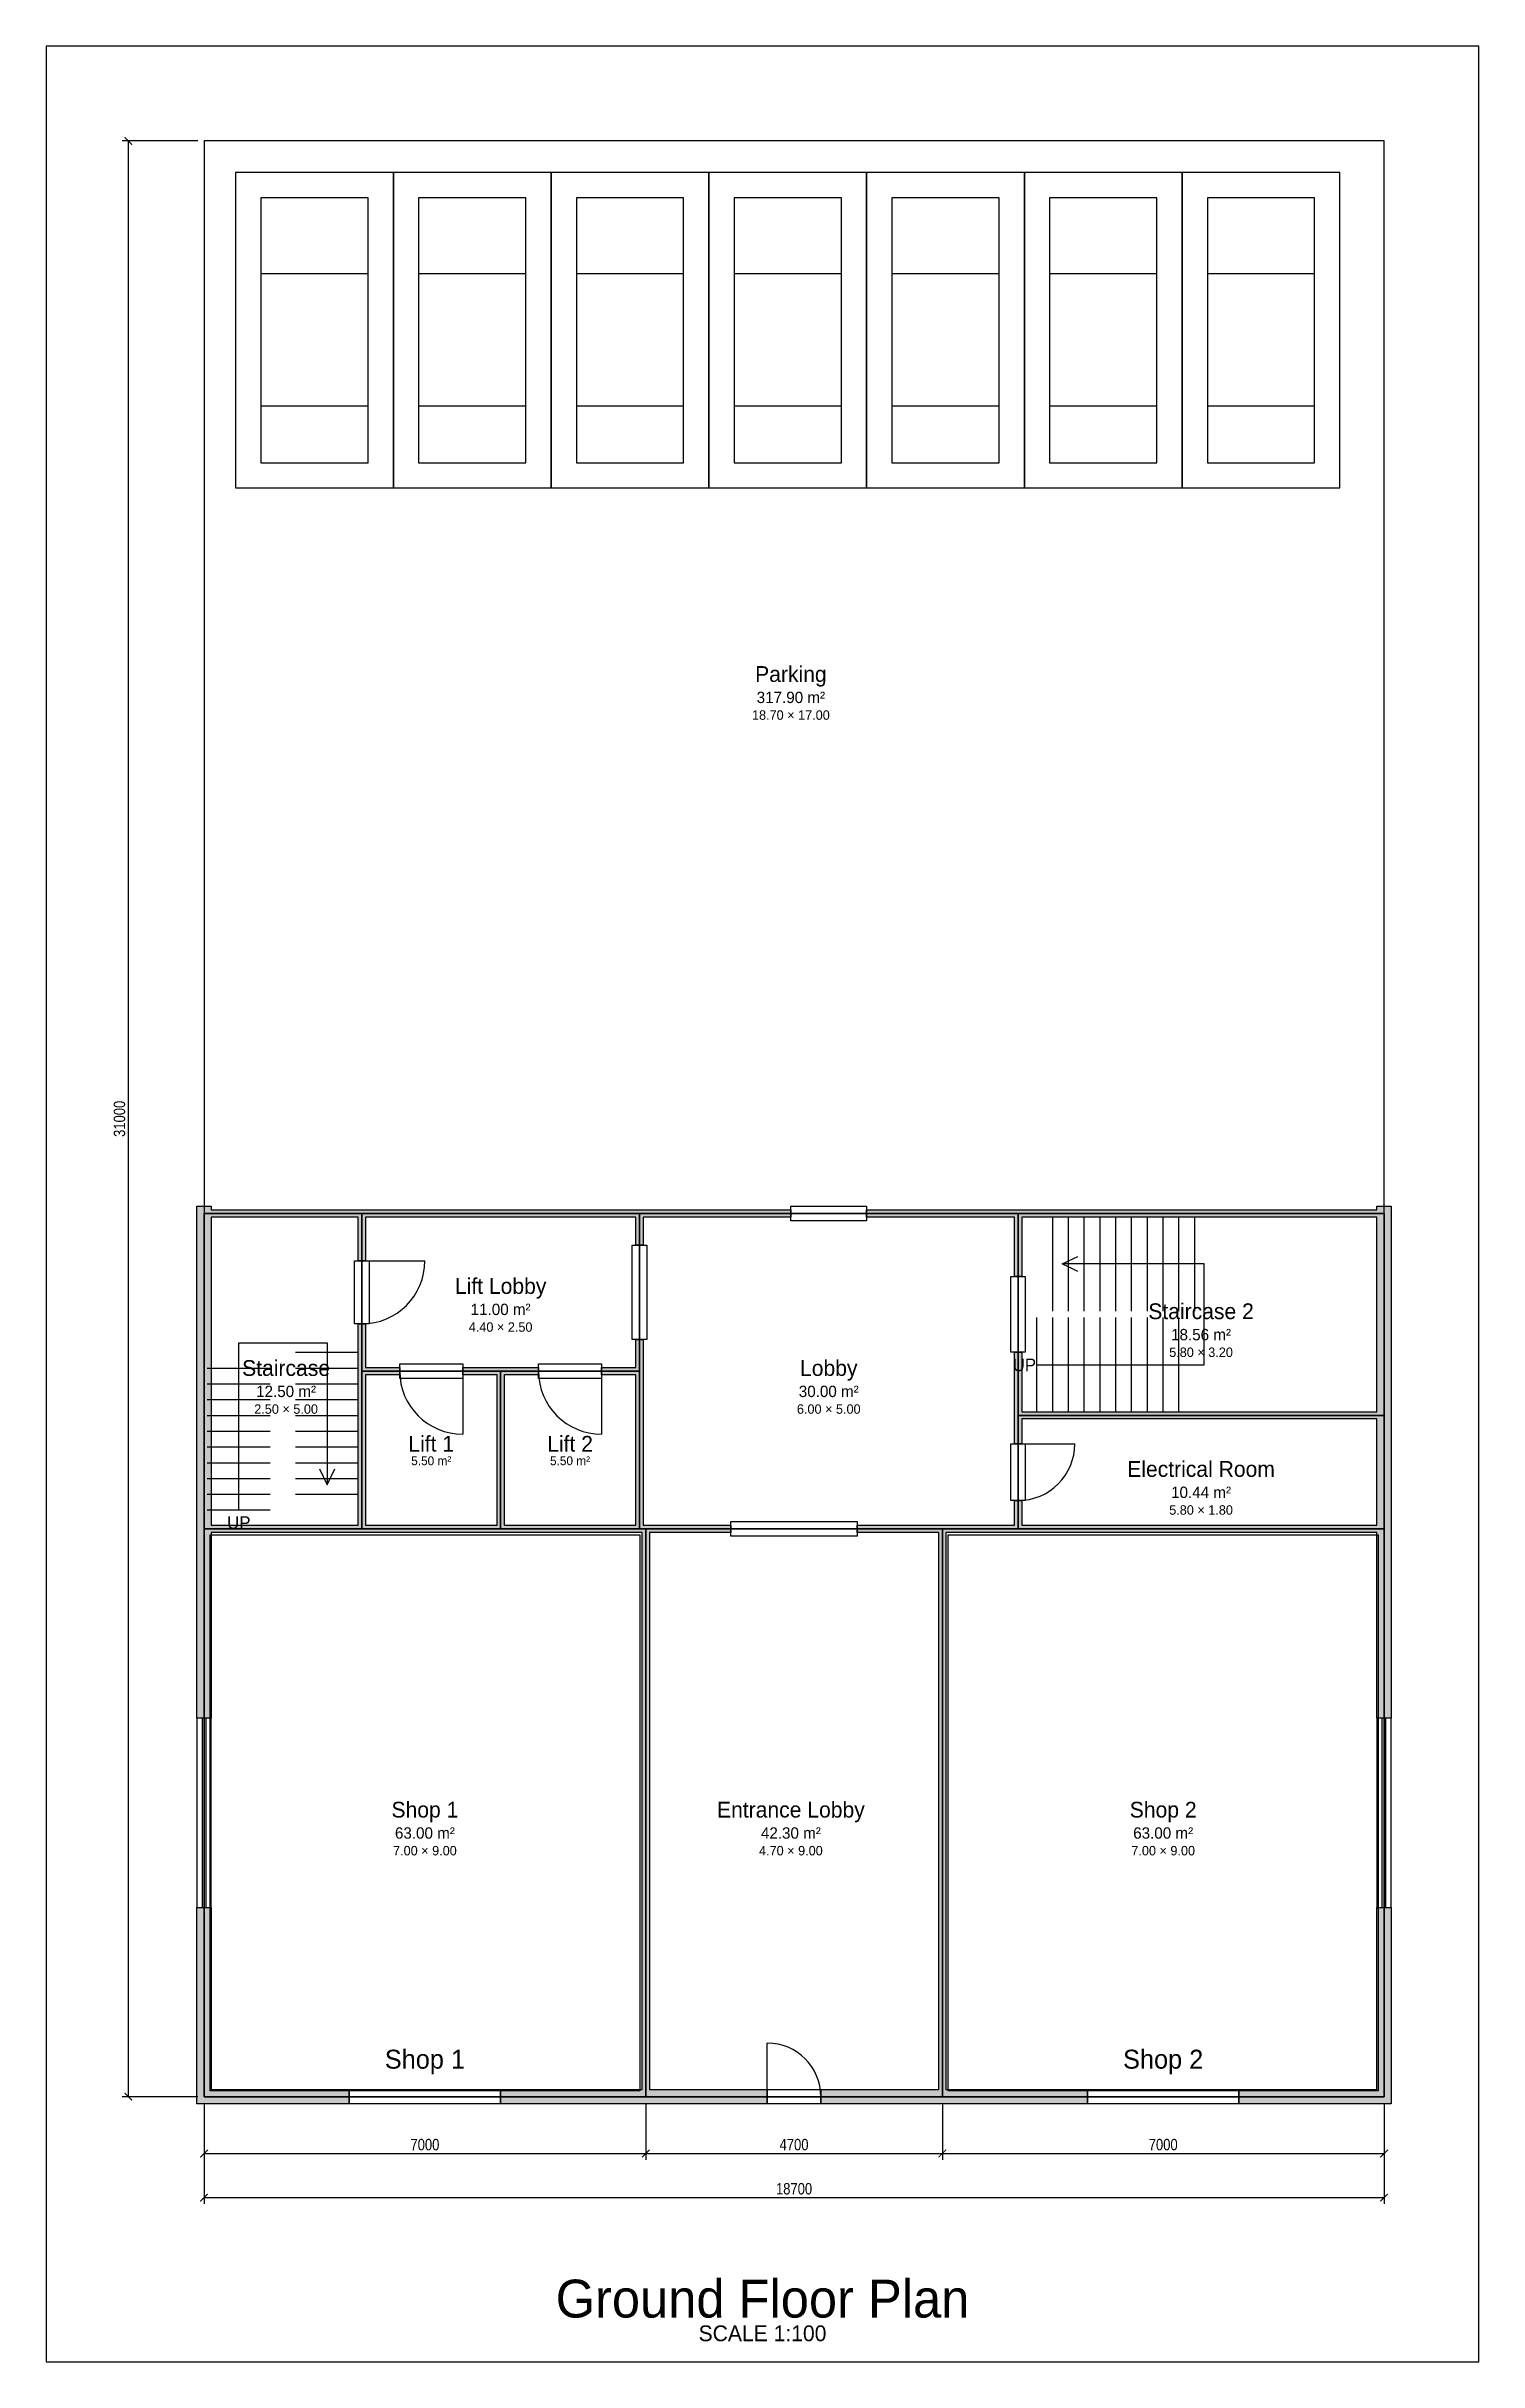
# Model space of a CAD drawing. Header units: metres. Extents: x -9 to 190, y -15 to 60.
# Drawn here: x 62.5 to 85.2, y -1.7 to 35 of the extents above; entities that cross this region are included whole.
import ezdxf
from ezdxf.enums import TextEntityAlignment as Align

# ---------------------------------------------------------------- set-up
doc = ezdxf.new("R2010")
doc.units = ezdxf.units.M
for name, color, linetype in [('ANNO', 7, 'Continuous'), ('DIMENSION', 3, 'Continuous'), ('DOOR-SWING', 2, 'Continuous'), ('FURNITURE', 8, 'Continuous'), ('GLAZING', 4, 'Continuous'), ('HATCH', 8, 'Continuous'), ('TEXT', 7, 'Continuous'), ('TITLE', 7, 'Continuous'), ('WALL', 7, 'Continuous')]:
    doc.layers.add(name, color=color, linetype=linetype)
doc.styles.add('OpenSansCondensed-Light', font='OpenSansCondensed-Light.ttf')
doc.dimstyles.new('EZDXF', dxfattribs={"dimtxt": 0.18, "dimasz": 0.12, "dimexe": 0.1, "dimexo": 0.1, "dimgap": 0.05, "dimtad": 1, "dimdec": 0, "dimlfac": 1000, "dimzin": 12, "dimdsep": 46, "dimtxsty": 'OpenSansCondensed-Light', "dimblk": 'ARCHTICK', "dimcen": 2.5, "dimazin": 3, "dimtfac": 0.5, "dimtmove": 2, "dimatfit": 3})

msp = doc.modelspace()

# ---------------------------------------------------------------- texts
at = {"layer": '_Carpet area'}
for s, p in [('Shop 1', (68.5, 3.0949)), ('Shop 2', (80.2, 3.0949))]:
    msp.add_text(s, height=0.3, dxfattribs=at).set_placement(p, align=Align.MIDDLE_CENTER)
at = {"layer": '_Floor'}
msp.add_text('Ground Floor Plan', height=0.6, dxfattribs=at).set_placement((73.85, -0.7), align=Align.MIDDLE_CENTER)
at = {"layer": '_Room'}
for s, p in [('Parking', (74.3, 25.05)), ('Lift Lobby', (69.7, 15.35)), ('Staircase 2', (80.8, 14.95)), ('Staircase', (66.3, 14.05)), ('Lobby', (74.9, 14.05)), ('Lift 1', (68.6, 12.85)), ('Lift 2', (70.8, 12.85)), ('Electrical Room', (80.8, 12.45)), ('Shop 1', (68.5, 7.05)), ('Entrance Lobby', (74.3, 7.05)), ('Shop 2', (80.2, 7.05))]:
    msp.add_text(s, height=0.25, dxfattribs=at).set_placement(p, align=Align.MIDDLE_CENTER)
at = {"layer": 'ANNO'}
for p in [(78, 14.1), (65.55, 11.6)]:
    msp.add_text('UP', height=0.2, dxfattribs=at).set_placement(p, align=Align.MIDDLE_CENTER)
at = {"layer": 'TEXT'}
for s, height, p in [('317.90 m²', 0.18, (74.3, 24.68)), ('18.70 × 17.00', 0.15, (74.3, 24.4)), ('11.00 m²', 0.18, (69.7, 14.98)), ('4.40 × 2.50', 0.15, (69.7, 14.7)), ('5.80 × 3.20', 0.15, (80.8, 14.3)), ('18.56 m²', 0.18, (80.8, 14.58)), ('12.50 m²', 0.18, (66.3, 13.68)), ('30.00 m²', 0.18, (74.9, 13.68)), ('2.50 × 5.00', 0.15, (66.3, 13.4)), ('6.00 × 5.00', 0.15, (74.9, 13.4)), ('5.50 m²', 0.14, (68.6, 12.58)), ('5.50 m²', 0.14, (70.8, 12.58)), ('10.44 m²', 0.18, (80.8, 12.08)), ('5.80 × 1.80', 0.15, (80.8, 11.8)), ('63.00 m²', 0.18, (68.5, 6.68)), ('42.30 m²', 0.18, (74.3, 6.68)), ('63.00 m²', 0.18, (80.2, 6.68)), ('7.00 × 9.00', 0.15, (68.5, 6.4)), ('4.70 × 9.00', 0.15, (74.3, 6.4)), ('7.00 × 9.00', 0.15, (80.2, 6.4))]:
    msp.add_text(s, height=height, dxfattribs=at).set_placement(p, align=Align.MIDDLE_CENTER)
at = {"layer": 'TITLE'}
msp.add_text('SCALE 1:100', height=0.25, dxfattribs=at).set_placement((73.85, -1.25), align=Align.MIDDLE_CENTER)

# ---------------------------------------------------------------- blocks, each defined once
blk = doc.blocks.new('CAR')
for p, q in [((-0.85, 0.9), (0.85, 0.9)), ((-0.85, -1.2), (0.85, -1.2))]:
    blk.add_line(p, q)
for points in [[(-1.25, -2.5), (1.25, -2.5), (1.25, 2.5), (-1.25, 2.5)], [(-0.85, -2.1), (0.85, -2.1), (0.85, 2.1), (-0.85, 2.1)]]:
    blk.add_lwpolyline(points, close=True)
blk = doc.blocks.new('_ARCHTICK')
at = {"color": 0, "linetype": 'BYBLOCK', "const_width": 0.15}
blk.add_lwpolyline([(-0.5, -0.5), (0.5, 0.5)], dxfattribs=at)

# ---------------------------------------------------------------- dimensions: what is measured, and where the dimension line sits
at = {"layer": 'DIMENSION'}
msp.add_linear_dim(base=(63.8, 2.5), p1=(65, 2.5), p2=(65, 33.5), angle=90, dimstyle='EZDXF', dxfattribs=at).render()
for base, p1, p2 in [((65, 0.9), (65, 2.5), (83.7, 2.5)), ((65, 1.6), (65, 2.5), (72, 2.5)), ((72, 1.6), (72, 2.5), (76.7, 2.5)), ((76.7, 1.6), (76.7, 2.5), (83.7, 2.5))]:
    msp.add_linear_dim(base=base, p1=p1, p2=p2, dimstyle='EZDXF', dxfattribs=at).render()

# ---------------------------------------------------------------- hatches: boundary and pattern name
at = {"layer": 'HATCH'}
for points in [[(64.885, 11.385), (64.885, 11.5), (64.885, 11.615), (64.885, 16.5), (64.885, 16.615), (65.115, 16.615), (65.115, 16.5575), (67.4425, 16.5575), (67.5, 16.5575), (67.5575, 16.5575), (71.8425, 16.5575), (71.9, 16.5575), (71.9575, 16.5575), (74.3, 16.5575), (74.3, 16.4425), (71.9575, 16.4425), (71.9575, 16), (71.8425, 16), (71.8425, 16.4425), (67.5575, 16.4425), (67.5575, 15.75), (67.4425, 15.75), (67.4425, 16.4425), (65.115, 16.4425), (65.115, 11.615), (65.115, 11.5575), (67.4425, 11.5575), (67.4425, 13.9425), (67.4425, 14), (67.4425, 14.0575), (67.4425, 14.75), (67.5575, 14.75), (67.5575, 14.0575), (68.1, 14.0575), (68.1, 13.9425), (67.5575, 13.9425), (67.5575, 11.5575), (69.6425, 11.5575), (69.6425, 13.9425), (69.1, 13.9425), (69.1, 14.0575), (69.6425, 14.0575), (69.7, 14.0575), (69.7575, 14.0575), (70.3, 14.0575), (70.3, 13.9425), (69.7575, 13.9425), (69.7575, 11.5575), (71.8425, 11.5575), (71.8425, 13.9425), (71.3, 13.9425), (71.3, 14.0575), (71.8425, 14.0575), (71.8425, 14.5), (71.9575, 14.5), (71.9575, 14.0575), (71.9575, 14), (71.9575, 13.9425), (71.9575, 11.5575), (72, 11.5575), (72.0575, 11.5575), (73.35, 11.5575), (73.35, 11.4425), (72.0575, 11.4425), (72.0575, 2.615), (72.115, 2.615), (73.925, 2.615), (73.925, 2.385), (72.115, 2.385), (72, 2.385), (71.885, 2.385), (69.7, 2.385), (69.7, 2.615), (71.885, 2.615), (71.9425, 2.615), (71.9425, 11.4425), (71.9, 11.4425), (71.8425, 11.4425), (69.7575, 11.4425), (69.7, 11.4425), (69.6425, 11.4425), (67.5575, 11.4425), (67.5, 11.4425), (67.4425, 11.4425), (65.115, 11.4425), (65.115, 11.385), (65.115, 8.5), (64.885, 8.5)], [(77.8425, 16.5575), (77.9, 16.5575), (77.9575, 16.5575), (83.585, 16.5575), (83.585, 16.615), (83.815, 16.615), (83.815, 13.415), (83.815, 13.3), (83.815, 13.185), (83.815, 11.615), (83.815, 11.5), (83.815, 11.385), (83.815, 8.5), (83.585, 8.5), (83.585, 11.385), (83.585, 11.4425), (77.9575, 11.4425), (77.9, 11.4425), (77.8425, 11.4425), (76.7575, 11.4425), (76.7575, 2.615), (76.815, 2.615), (79, 2.615), (79, 2.385), (76.815, 2.385), (76.7, 2.385), (76.585, 2.385), (74.775, 2.385), (74.775, 2.615), (76.585, 2.615), (76.6425, 2.615), (76.6425, 11.4425), (75.35, 11.4425), (75.35, 11.5575), (76.6425, 11.5575), (76.7, 11.5575), (76.7575, 11.5575), (77.8425, 11.5575), (77.8425, 11.95), (77.9575, 11.95), (77.9575, 11.5575), (83.585, 11.5575), (83.585, 11.615), (83.585, 13.185), (83.585, 13.2425), (77.9575, 13.2425), (77.9575, 12.85), (77.8425, 12.85), (77.8425, 13.2425), (77.8425, 13.3), (77.8425, 13.3575), (77.8425, 14.3), (77.9575, 14.3), (77.9575, 13.3575), (83.585, 13.3575), (83.585, 13.415), (83.585, 16.4425), (77.9575, 16.4425), (77.9575, 15.5), (77.8425, 15.5), (77.8425, 16.4425), (75.5, 16.4425), (75.5, 16.5575)], [(64.885, 2.385), (64.885, 2.615), (64.885, 5.5), (65.115, 5.5), (65.115, 2.615), (67.3, 2.615), (67.3, 2.385), (65.115, 2.385), (65, 2.385)], [(83.815, 2.615), (83.815, 2.5), (83.815, 2.385), (83.585, 2.385), (81.4, 2.385), (81.4, 2.615), (83.585, 2.615), (83.585, 5.5), (83.815, 5.5)]]:
    msp.add_hatch(color=8, dxfattribs=at).paths.add_polyline_path(points)

# ---------------------------------------------------------------- linework, layer by layer
at = {"layer": '_Carpet area'}
for points in [[(65.0949, 2.5949), (65.0949, 11.4051), (71.9051, 11.4051), (71.9051, 2.5949)], [(76.7949, 2.5949), (76.7949, 11.4051), (83.6051, 11.4051), (83.6051, 2.5949)]]:
    msp.add_lwpolyline(points, close=True, dxfattribs=at)
at = {"layer": '_CommFSI'}
for points in [[(65, 11.5), (72, 11.5), (72, 2.5), (65, 2.5)], [(76.7, 11.5), (83.7, 11.5), (83.7, 2.5), (76.7, 2.5)]]:
    msp.add_lwpolyline(points, close=True, dxfattribs=at)
at = {"layer": '_Door'}
for points in [[(75.5, 16.385), (74.3, 16.385), (74.3, 16.615), (75.5, 16.615)], [(71.785, 14.5), (71.785, 16), (72.015, 16), (72.015, 14.5)], [(67.615, 15.75), (67.615, 14.75), (67.385, 14.75), (67.385, 15.75)], [(78.015, 15.5), (78.015, 14.3), (77.785, 14.3), (77.785, 15.5)], [(69.1, 13.885), (68.1, 13.885), (68.1, 14.115), (69.1, 14.115)], [(71.3, 13.885), (70.3, 13.885), (70.3, 14.115), (71.3, 14.115)], [(78.015, 12.85), (78.015, 11.95), (77.785, 11.95), (77.785, 12.85)], [(75.35, 11.385), (73.35, 11.385), (73.35, 11.615), (75.35, 11.615)], [(67.3, 2.615), (69.7, 2.615), (69.7, 2.385), (67.3, 2.385)], [(73.925, 2.615), (74.775, 2.615), (74.775, 2.385), (73.925, 2.385)], [(79, 2.615), (81.4, 2.615), (81.4, 2.385), (79, 2.385)]]:
    msp.add_lwpolyline(points, close=True, dxfattribs=at)
at = {"layer": '_Floor'}
msp.add_lwpolyline([(62.5, -1.7), (85.2, -1.7), (85.2, 35), (62.5, 35)], close=True, dxfattribs=at)
at = {"layer": '_Parking'}
for points in [[(68, 28), (68, 33), (65.5, 33), (65.5, 28)], [(70.5, 28), (70.5, 33), (68, 33), (68, 28)], [(73, 28), (73, 33), (70.5, 33), (70.5, 28)], [(75.5, 28), (75.5, 33), (73, 33), (73, 28)], [(78, 28), (78, 33), (75.5, 33), (75.5, 28)], [(80.5, 28), (80.5, 33), (78, 33), (78, 28)], [(83, 28), (83, 33), (80.5, 33), (80.5, 28)]]:
    msp.add_lwpolyline(points, close=True, dxfattribs=at)
at = {"layer": '_ResiFSI'}
msp.add_lwpolyline([(76.7, 2.5), (72, 2.5), (72, 11.5), (71.9, 11.5), (69.7, 11.5), (67.5, 11.5), (65, 11.5), (65, 16.5), (67.5, 16.5), (71.9, 16.5), (77.9, 16.5), (83.7, 16.5), (83.7, 13.3), (83.7, 11.5), (77.9, 11.5), (76.7, 11.5)], close=True, dxfattribs=at)
at = {"layer": '_Room'}
for points in [[(65, 16.5), (83.7, 16.5), (83.7, 33.5), (65, 33.5)], [(65, 11.5), (67.5, 11.5), (67.5, 16.5), (65, 16.5)], [(67.5, 14), (71.9, 14), (71.9, 16.5), (67.5, 16.5)], [(71.9, 11.5), (77.9, 11.5), (77.9, 16.5), (71.9, 16.5)], [(77.9, 13.3), (83.7, 13.3), (83.7, 16.5), (77.9, 16.5)], [(67.5, 11.5), (69.7, 11.5), (69.7, 14), (67.5, 14)], [(69.7, 11.5), (71.9, 11.5), (71.9, 14), (69.7, 14)], [(77.9, 11.5), (83.7, 11.5), (83.7, 13.3), (77.9, 13.3)], [(65, 2.5), (72, 2.5), (72, 11.5), (65, 11.5)], [(72, 2.5), (76.7, 2.5), (76.7, 11.5), (72, 11.5)], [(76.7, 2.5), (83.7, 2.5), (83.7, 11.5), (76.7, 11.5)]]:
    msp.add_lwpolyline(points, close=True, dxfattribs=at)
at = {"layer": '_Staircase'}
for points in [[(65, 11.5), (67.5, 11.5), (67.5, 16.5), (65, 16.5)], [(77.9, 13.3), (83.7, 13.3), (83.7, 16.5), (77.9, 16.5)]]:
    msp.add_lwpolyline(points, close=True, dxfattribs=at)
for points in [[(78.45, 14.95), (78.45, 16.45)], [(78.7, 14.95), (78.7, 16.45)], [(78.95, 14.95), (78.95, 16.45)], [(79.2, 14.95), (79.2, 16.45)], [(79.45, 14.95), (79.45, 16.45)], [(79.7, 14.95), (79.7, 16.45)], [(79.95, 14.95), (79.95, 16.45)], [(80.2, 14.95), (80.2, 16.45)], [(80.45, 14.95), (80.45, 16.45)], [(80.7, 14.95), (80.7, 16.45)], [(78.2, 13.35), (78.2, 14.85)], [(78.45, 13.35), (78.45, 14.85)], [(78.7, 13.35), (78.7, 14.85)], [(78.95, 13.35), (78.95, 14.85)], [(79.2, 13.35), (79.2, 14.85)], [(79.45, 13.35), (79.45, 14.85)], [(79.7, 13.35), (79.7, 14.85)], [(79.95, 13.35), (79.95, 14.85)], [(80.2, 13.35), (80.2, 14.85)], [(80.45, 13.35), (80.45, 14.85)], [(65.05, 14.05), (66.05, 14.05)], [(66.45, 14.3), (67.45, 14.3)], [(66.45, 14.05), (67.45, 14.05)], [(65.05, 13.8), (66.05, 13.8)], [(66.45, 13.8), (67.45, 13.8)], [(65.05, 13.55), (66.05, 13.55)], [(65.05, 13.3), (66.05, 13.3)], [(66.45, 13.55), (67.45, 13.55)], [(66.45, 13.3), (67.45, 13.3)], [(65.05, 13.05), (66.05, 13.05)], [(66.45, 13.05), (67.45, 13.05)], [(65.05, 12.8), (66.05, 12.8)], [(65.05, 12.55), (66.05, 12.55)], [(66.45, 12.8), (67.45, 12.8)], [(66.45, 12.55), (67.45, 12.55)], [(65.05, 12.3), (66.05, 12.3)], [(66.45, 12.3), (67.45, 12.3)], [(65.05, 12.05), (66.05, 12.05)], [(65.05, 11.8), (66.05, 11.8)], [(66.45, 12.05), (67.45, 12.05)]]:
    msp.add_lwpolyline(points, dxfattribs=at)
at = {"layer": '_Window'}
for points in [[(64.885, 8.5), (64.885, 5.5), (65.115, 5.5), (65.115, 8.5)], [(83.815, 5.5), (83.815, 8.5), (83.585, 8.5), (83.585, 5.5)]]:
    msp.add_lwpolyline(points, close=True, dxfattribs=at)
at = {"layer": 'ANNO'}
for points in [[(78.85, 15.58), (78.6, 15.7), (78.85, 15.82)], [(78.2, 14.1), (80.85, 14.1), (80.85, 15.7), (78.6, 15.7)], [(65.55, 11.8), (65.55, 14.45), (66.95, 14.45), (66.95, 12.2)], [(66.83, 12.45), (66.95, 12.2), (67.07, 12.45)]]:
    msp.add_lwpolyline(points, dxfattribs=at)
at = {"layer": 'DOOR-SWING'}
for p, q in [((67.5, 15.75), (68.5, 15.75)), ((69.1, 14), (69.1, 13)), ((71.3, 14), (71.3, 13)), ((77.9, 12.85), (78.8, 12.85)), ((73.925, 2.5), (73.925, 3.35))]:
    msp.add_line(p, q, dxfattribs=at)
for centre, radius, start, end in [((67.5, 15.75), 1, -90, 0), ((69.1, 14), 1, 180, -90), ((71.3, 14), 1, 180, -90), ((77.9, 12.85), 0.9, -90, 0), ((73.925, 2.5), 0.85, 0, 90)]:
    msp.add_arc(centre, radius, start, end, dxfattribs=at)
at = {"layer": 'GLAZING'}
for p, q in [((64.97, 8.5), (64.97, 5.5)), ((65.03, 8.5), (65.03, 5.5)), ((83.67, 5.5), (83.67, 8.5)), ((83.73, 5.5), (83.73, 8.5))]:
    msp.add_line(p, q, dxfattribs=at)
at = {"layer": 'WALL'}
for points in [[(64.885, 11.385), (64.885, 11.5), (64.885, 11.615), (64.885, 16.5), (64.885, 16.615), (65.115, 16.615), (65.115, 16.5575), (67.4425, 16.5575), (67.5, 16.5575), (67.5575, 16.5575), (71.8425, 16.5575), (71.9, 16.5575), (71.9575, 16.5575), (74.3, 16.5575), (74.3, 16.4425), (71.9575, 16.4425), (71.9575, 16), (71.8425, 16), (71.8425, 16.4425), (67.5575, 16.4425), (67.5575, 15.75), (67.4425, 15.75), (67.4425, 16.4425), (65.115, 16.4425), (65.115, 11.615), (65.115, 11.5575), (67.4425, 11.5575), (67.4425, 13.9425), (67.4425, 14), (67.4425, 14.0575), (67.4425, 14.75), (67.5575, 14.75), (67.5575, 14.0575), (68.1, 14.0575), (68.1, 13.9425), (67.5575, 13.9425), (67.5575, 11.5575), (69.6425, 11.5575), (69.6425, 13.9425), (69.1, 13.9425), (69.1, 14.0575), (69.6425, 14.0575), (69.7, 14.0575), (69.7575, 14.0575), (70.3, 14.0575), (70.3, 13.9425), (69.7575, 13.9425), (69.7575, 11.5575), (71.8425, 11.5575), (71.8425, 13.9425), (71.3, 13.9425), (71.3, 14.0575), (71.8425, 14.0575), (71.8425, 14.5), (71.9575, 14.5), (71.9575, 14.0575), (71.9575, 14), (71.9575, 13.9425), (71.9575, 11.5575), (72, 11.5575), (72.0575, 11.5575), (73.35, 11.5575), (73.35, 11.4425), (72.0575, 11.4425), (72.0575, 2.615), (72.115, 2.615), (73.925, 2.615), (73.925, 2.385), (72.115, 2.385), (72, 2.385), (71.885, 2.385), (69.7, 2.385), (69.7, 2.615), (71.885, 2.615), (71.9425, 2.615), (71.9425, 11.4425), (71.9, 11.4425), (71.8425, 11.4425), (69.7575, 11.4425), (69.7, 11.4425), (69.6425, 11.4425), (67.5575, 11.4425), (67.5, 11.4425), (67.4425, 11.4425), (65.115, 11.4425), (65.115, 11.385), (65.115, 8.5), (64.885, 8.5)], [(77.8425, 16.5575), (77.9, 16.5575), (77.9575, 16.5575), (83.585, 16.5575), (83.585, 16.615), (83.815, 16.615), (83.815, 13.415), (83.815, 13.3), (83.815, 13.185), (83.815, 11.615), (83.815, 11.5), (83.815, 11.385), (83.815, 8.5), (83.585, 8.5), (83.585, 11.385), (83.585, 11.4425), (77.9575, 11.4425), (77.9, 11.4425), (77.8425, 11.4425), (76.7575, 11.4425), (76.7575, 2.615), (76.815, 2.615), (79, 2.615), (79, 2.385), (76.815, 2.385), (76.7, 2.385), (76.585, 2.385), (74.775, 2.385), (74.775, 2.615), (76.585, 2.615), (76.6425, 2.615), (76.6425, 11.4425), (75.35, 11.4425), (75.35, 11.5575), (76.6425, 11.5575), (76.7, 11.5575), (76.7575, 11.5575), (77.8425, 11.5575), (77.8425, 11.95), (77.9575, 11.95), (77.9575, 11.5575), (83.585, 11.5575), (83.585, 11.615), (83.585, 13.185), (83.585, 13.2425), (77.9575, 13.2425), (77.9575, 12.85), (77.8425, 12.85), (77.8425, 13.2425), (77.8425, 13.3), (77.8425, 13.3575), (77.8425, 14.3), (77.9575, 14.3), (77.9575, 13.3575), (83.585, 13.3575), (83.585, 13.415), (83.585, 16.4425), (77.9575, 16.4425), (77.9575, 15.5), (77.8425, 15.5), (77.8425, 16.4425), (75.5, 16.4425), (75.5, 16.5575)], [(64.885, 2.385), (64.885, 2.615), (64.885, 5.5), (65.115, 5.5), (65.115, 2.615), (67.3, 2.615), (67.3, 2.385), (65.115, 2.385), (65, 2.385)], [(83.815, 2.615), (83.815, 2.5), (83.815, 2.385), (83.585, 2.385), (81.4, 2.385), (81.4, 2.615), (83.585, 2.615), (83.585, 5.5), (83.815, 5.5)]]:
    msp.add_lwpolyline(points, close=True, dxfattribs=at)

# ---------------------------------------------------------------- block references
at = {"layer": 'FURNITURE'}
for p in [(66.75, 30.5), (69.25, 30.5), (71.75, 30.5), (74.25, 30.5), (76.75, 30.5), (79.25, 30.5), (81.75, 30.5)]:
    msp.add_blockref('CAR', p, dxfattribs=at)

msp.set_redraw_order([(e.dxf.handle, doc.entitydb.next_handle()) for e in msp.query("TEXT MTEXT ATTDEF DIMENSION ARC_DIMENSION")])  # texts and dimensions are drawn at this point

doc.saveas('drawing.dxf')
